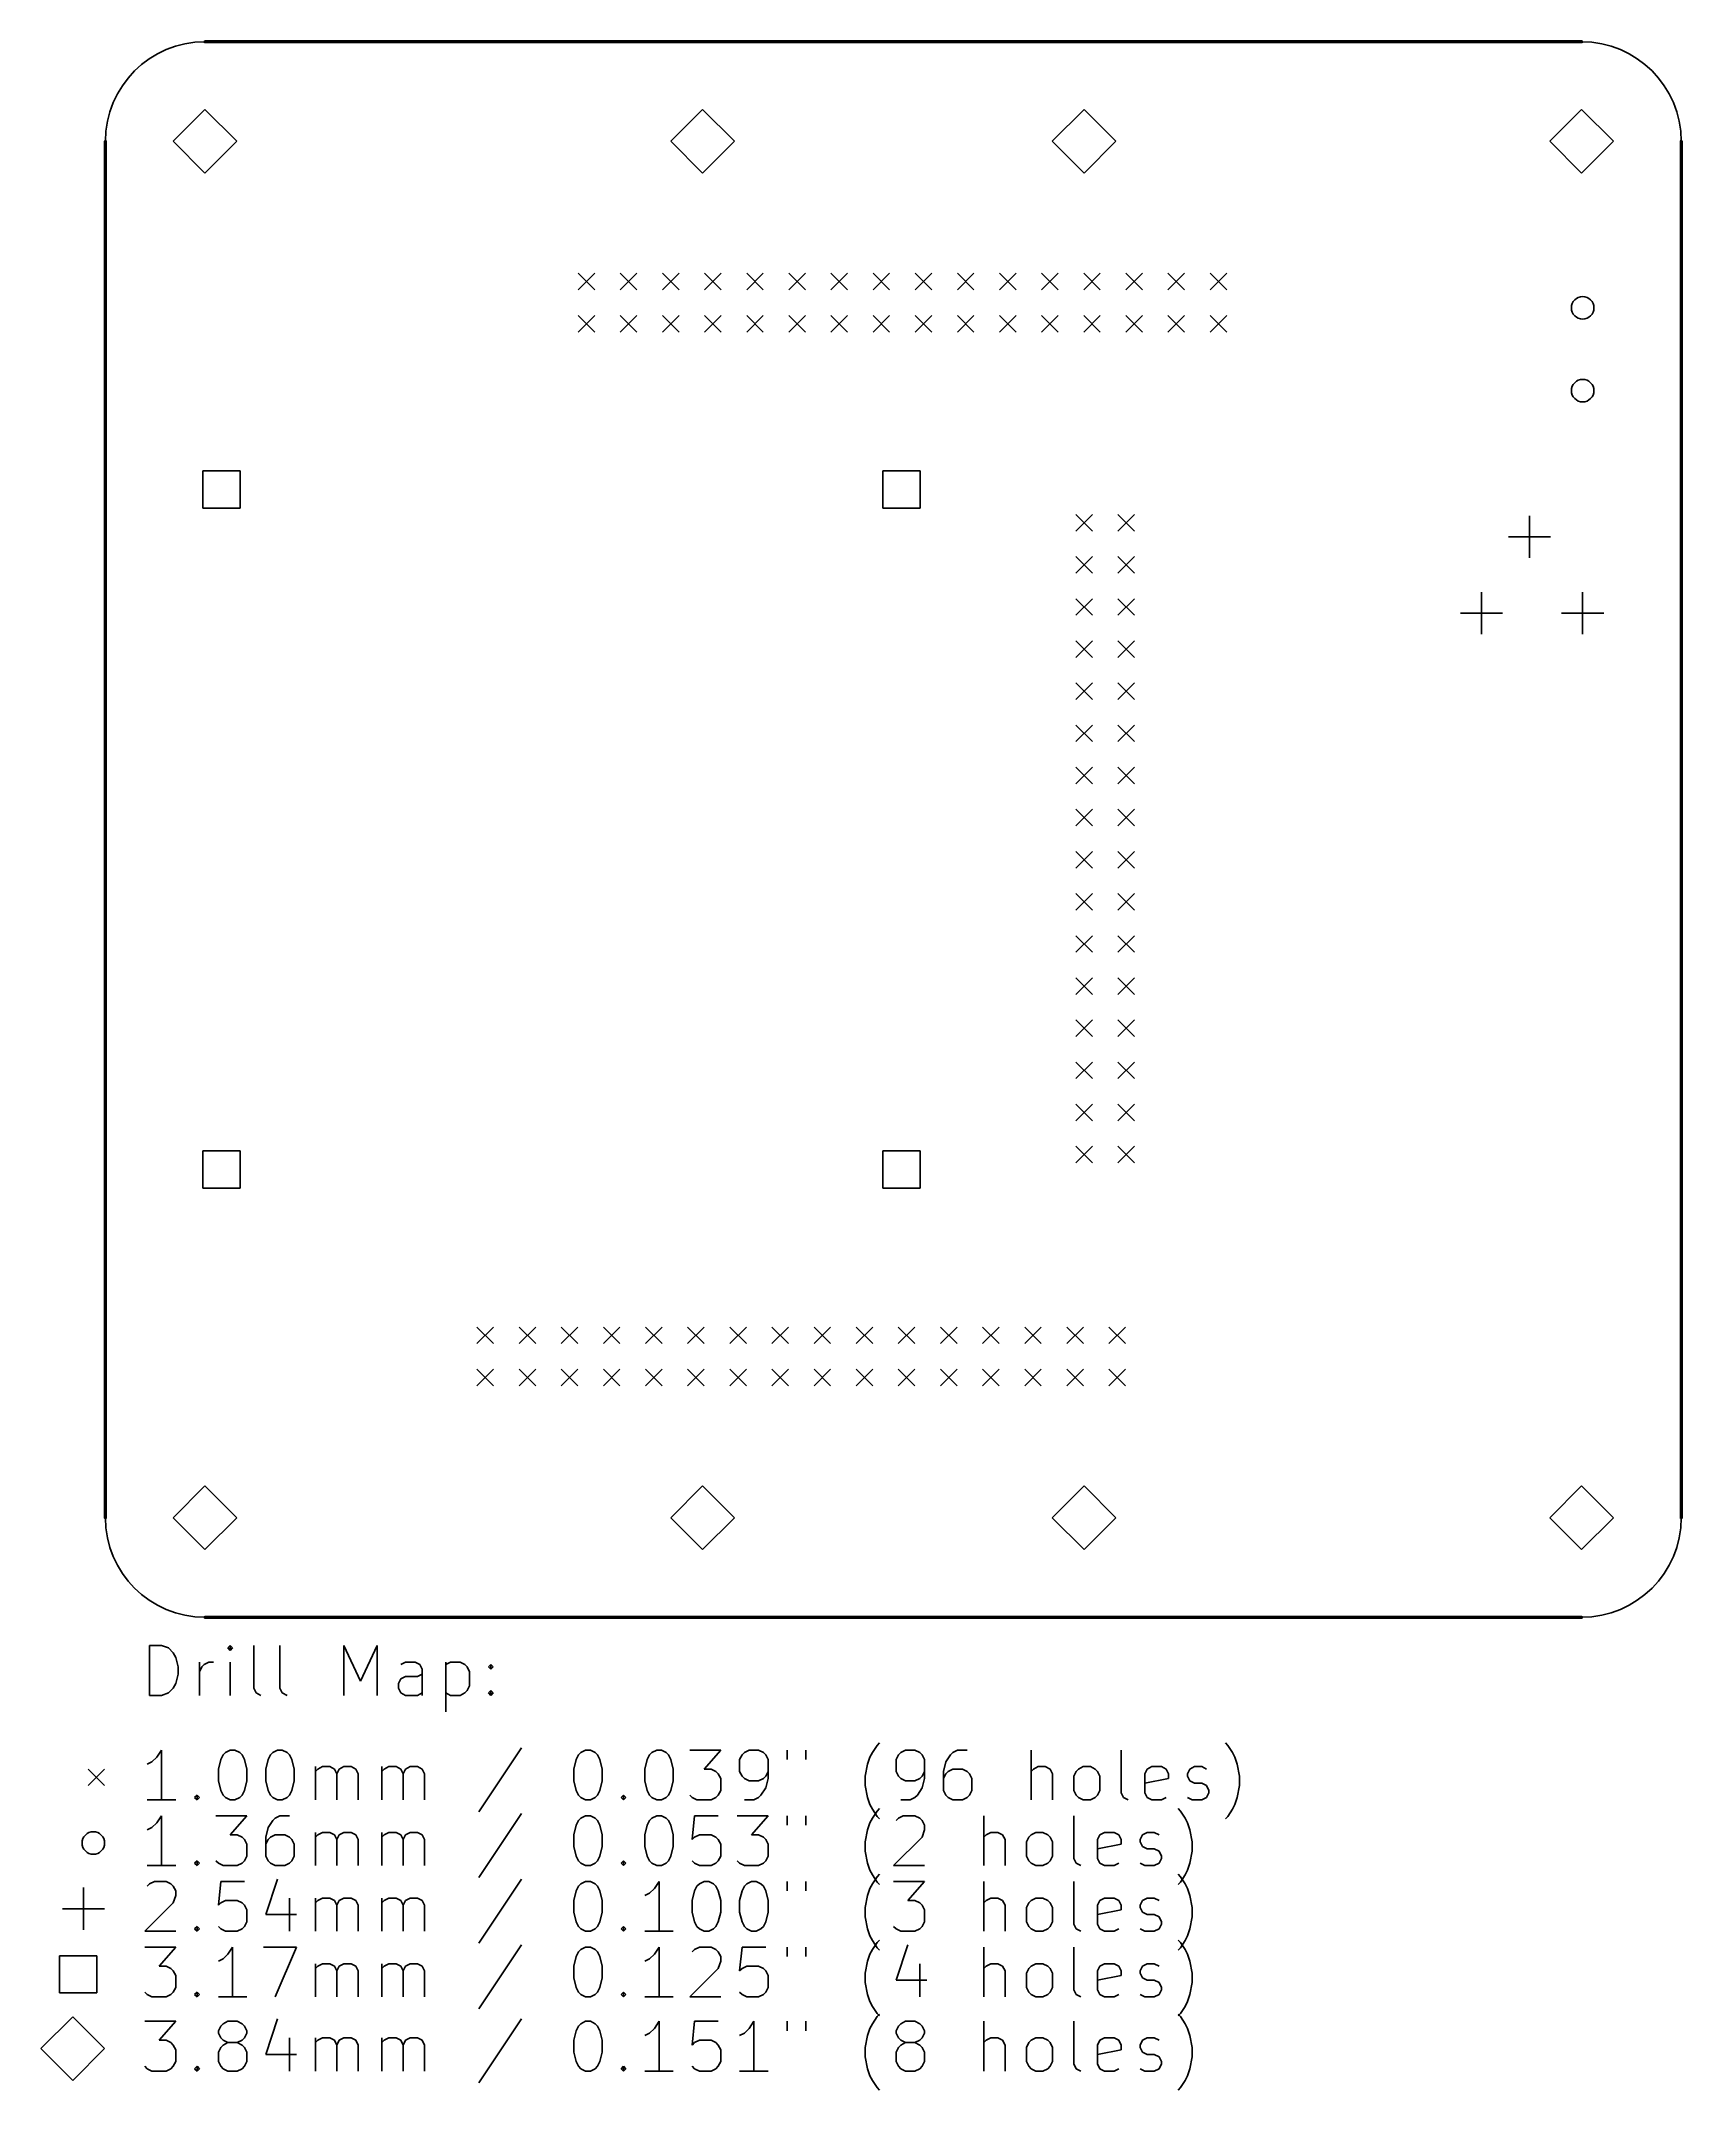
# Model space of a CAD drawing. Extents: x 6 to 105, y -134 to -10.
import ezdxf

# ---------------------------------------------------------------- set-up
doc = ezdxf.new("R2010")
doc.units = 0
doc.header["$MEASUREMENT"] = 0
doc.layers.add('BLACK', color=7, linetype='CONTINUOUS')

msp = doc.modelspace()

# ---------------------------------------------------------------- linework, layer by layer
at = {"layer": 'Black'}
for p, q in [((16, -9.95), (99, -9.95)), ((16, -10.05), (99, -10.05)), ((16, -14.0823), (14.0823, -16)), ((17.9177, -16), (16, -14.0823)), ((46, -14.0823), (44.0823, -16)), ((47.9177, -16), (46, -14.0823)), ((69, -14.0823), (67.0823, -16)), ((70.9177, -16), (69, -14.0823)), ((99, -14.0823), (97.0823, -16)), ((100.918, -16), (99, -14.0823)), ((9.95, -99), (9.95, -16)), ((10.05, -99), (10.05, -16)), ((14.0823, -16), (16, -17.9177)), ((16, -17.9177), (17.9177, -16)), ((44.0823, -16), (46, -17.9177)), ((46, -17.9177), (47.9177, -16)), ((67.0823, -16), (69, -17.9177)), ((69, -17.9177), (70.9177, -16)), ((97.0823, -16), (99, -17.9177)), ((99, -17.9177), (100.918, -16)), ((104.95, -99), (104.95, -16)), ((105.05, -99), (105.05, -16)), ((38.5, -23.96), (39.5, -24.96)), ((39.5, -23.96), (38.5, -24.96)), ((41.04, -23.96), (42.04, -24.96)), ((42.04, -23.96), (41.04, -24.96)), ((43.58, -23.96), (44.58, -24.96)), ((44.58, -23.96), (43.58, -24.96)), ((46.12, -23.96), (47.12, -24.96)), ((47.12, -23.96), (46.12, -24.96)), ((48.66, -23.96), (49.66, -24.96)), ((49.66, -23.96), (48.66, -24.96)), ((51.2, -23.96), (52.2, -24.96)), ((52.2, -23.96), (51.2, -24.96)), ((53.74, -23.96), (54.74, -24.96)), ((54.74, -23.96), (53.74, -24.96)), ((56.28, -23.96), (57.28, -24.96)), ((57.28, -23.96), (56.28, -24.96)), ((58.82, -23.96), (59.82, -24.96)), ((59.82, -23.96), (58.82, -24.96)), ((61.36, -23.96), (62.36, -24.96)), ((62.36, -23.96), (61.36, -24.96)), ((63.9, -23.96), (64.9, -24.96)), ((64.9, -23.96), (63.9, -24.96)), ((66.44, -23.96), (67.44, -24.96)), ((67.44, -23.96), (66.44, -24.96)), ((68.98, -23.96), (69.98, -24.96)), ((69.98, -23.96), (68.98, -24.96)), ((71.52, -23.96), (72.52, -24.96)), ((72.52, -23.96), (71.52, -24.96)), ((74.06, -23.96), (75.06, -24.96)), ((75.06, -23.96), (74.06, -24.96)), ((76.6, -23.96), (77.6, -24.96)), ((77.6, -23.96), (76.6, -24.96)), ((38.5, -26.5), (39.5, -27.5)), ((39.5, -26.5), (38.5, -27.5)), ((41.04, -26.5), (42.04, -27.5)), ((42.04, -26.5), (41.04, -27.5)), ((43.58, -26.5), (44.58, -27.5)), ((44.58, -26.5), (43.58, -27.5)), ((46.12, -26.5), (47.12, -27.5)), ((47.12, -26.5), (46.12, -27.5)), ((48.66, -26.5), (49.66, -27.5)), ((49.66, -26.5), (48.66, -27.5)), ((51.2, -26.5), (52.2, -27.5)), ((52.2, -26.5), (51.2, -27.5)), ((53.74, -26.5), (54.74, -27.5)), ((54.74, -26.5), (53.74, -27.5)), ((56.28, -26.5), (57.28, -27.5)), ((57.28, -26.5), (56.28, -27.5)), ((58.82, -26.5), (59.82, -27.5)), ((59.82, -26.5), (58.82, -27.5)), ((61.36, -26.5), (62.36, -27.5)), ((62.36, -26.5), (61.36, -27.5)), ((63.9, -26.5), (64.9, -27.5)), ((64.9, -26.5), (63.9, -27.5)), ((66.44, -26.5), (67.44, -27.5)), ((67.44, -26.5), (66.44, -27.5)), ((68.98, -26.5), (69.98, -27.5)), ((69.98, -26.5), (68.98, -27.5)), ((71.52, -26.5), (72.52, -27.5)), ((72.52, -26.5), (71.52, -27.5)), ((74.06, -26.5), (75.06, -27.5)), ((75.06, -26.5), (74.06, -27.5)), ((76.6, -26.5), (77.6, -27.5)), ((77.6, -26.5), (76.6, -27.5)), ((18.1225, -35.8775), (15.8775, -35.8775)), ((15.8775, -35.8775), (15.8775, -38.1225)), ((18.1225, -38.1225), (18.1225, -35.8775)), ((59.1225, -35.8775), (56.8775, -35.8775)), ((56.8775, -35.8775), (56.8775, -38.1225)), ((59.1225, -38.1225), (59.1225, -35.8775)), ((15.8775, -38.1225), (18.1225, -38.1225)), ((56.8775, -38.1225), (59.1225, -38.1225)), ((68.5, -38.5), (69.5, -39.5)), ((69.5, -38.5), (68.5, -39.5)), ((71.04, -38.5), (72.04, -39.5)), ((72.04, -38.5), (71.04, -39.5)), ((95.86, -38.58), (95.86, -41.12)), ((94.59, -39.85), (97.13, -39.85)), ((68.5, -41.04), (69.5, -42.04)), ((69.5, -41.04), (68.5, -42.04)), ((71.04, -41.04), (72.04, -42.04)), ((72.04, -41.04), (71.04, -42.04)), ((92.96, -43.18), (92.96, -45.72)), ((99.06, -43.18), (99.06, -45.72)), ((68.5, -43.58), (69.5, -44.58)), ((69.5, -43.58), (68.5, -44.58)), ((71.04, -43.58), (72.04, -44.58)), ((72.04, -43.58), (71.04, -44.58)), ((91.69, -44.45), (94.23, -44.45)), ((97.79, -44.45), (100.33, -44.45)), ((68.5, -46.12), (69.5, -47.12)), ((69.5, -46.12), (68.5, -47.12)), ((71.04, -46.12), (72.04, -47.12)), ((72.04, -46.12), (71.04, -47.12)), ((68.5, -48.66), (69.5, -49.66)), ((69.5, -48.66), (68.5, -49.66)), ((71.04, -48.66), (72.04, -49.66)), ((72.04, -48.66), (71.04, -49.66)), ((68.5, -51.2), (69.5, -52.2)), ((69.5, -51.2), (68.5, -52.2)), ((71.04, -51.2), (72.04, -52.2)), ((72.04, -51.2), (71.04, -52.2)), ((68.5, -53.74), (69.5, -54.74)), ((69.5, -53.74), (68.5, -54.74)), ((71.04, -53.74), (72.04, -54.74)), ((72.04, -53.74), (71.04, -54.74)), ((68.5, -56.28), (69.5, -57.28)), ((69.5, -56.28), (68.5, -57.28)), ((71.04, -56.28), (72.04, -57.28)), ((72.04, -56.28), (71.04, -57.28)), ((68.5, -58.82), (69.5, -59.82)), ((69.5, -58.82), (68.5, -59.82)), ((71.04, -58.82), (72.04, -59.82)), ((72.04, -58.82), (71.04, -59.82)), ((68.5, -61.36), (69.5, -62.36)), ((69.5, -61.36), (68.5, -62.36)), ((71.04, -61.36), (72.04, -62.36)), ((72.04, -61.36), (71.04, -62.36)), ((68.5, -63.9), (69.5, -64.9)), ((69.5, -63.9), (68.5, -64.9)), ((71.04, -63.9), (72.04, -64.9)), ((72.04, -63.9), (71.04, -64.9)), ((68.5, -66.44), (69.5, -67.44)), ((69.5, -66.44), (68.5, -67.44)), ((71.04, -66.44), (72.04, -67.44)), ((72.04, -66.44), (71.04, -67.44)), ((68.5, -68.98), (69.5, -69.98)), ((69.5, -68.98), (68.5, -69.98)), ((71.04, -68.98), (72.04, -69.98)), ((72.04, -68.98), (71.04, -69.98)), ((68.5, -71.52), (69.5, -72.52)), ((69.5, -71.52), (68.5, -72.52)), ((71.04, -71.52), (72.04, -72.52)), ((72.04, -71.52), (71.04, -72.52)), ((68.5, -74.06), (69.5, -75.06)), ((69.5, -74.06), (68.5, -75.06)), ((71.04, -74.06), (72.04, -75.06)), ((72.04, -74.06), (71.04, -75.06)), ((68.5, -76.6), (69.5, -77.6)), ((69.5, -76.6), (68.5, -77.6)), ((71.04, -76.6), (72.04, -77.6)), ((72.04, -76.6), (71.04, -77.6)), ((18.1225, -76.8775), (15.8775, -76.8775)), ((15.8775, -76.8775), (15.8775, -79.1225)), ((18.1225, -79.1225), (18.1225, -76.8775)), ((59.1225, -76.8775), (56.8775, -76.8775)), ((56.8775, -76.8775), (56.8775, -79.1225)), ((59.1225, -79.1225), (59.1225, -76.8775)), ((15.8775, -79.1225), (18.1225, -79.1225)), ((56.8775, -79.1225), (59.1225, -79.1225)), ((32.4, -87.5), (33.4, -88.5)), ((33.4, -87.5), (32.4, -88.5)), ((34.94, -87.5), (35.94, -88.5)), ((35.94, -87.5), (34.94, -88.5)), ((37.48, -87.5), (38.48, -88.5)), ((38.48, -87.5), (37.48, -88.5)), ((40.02, -87.5), (41.02, -88.5)), ((41.02, -87.5), (40.02, -88.5)), ((42.56, -87.5), (43.56, -88.5)), ((43.56, -87.5), (42.56, -88.5)), ((45.1, -87.5), (46.1, -88.5)), ((46.1, -87.5), (45.1, -88.5)), ((47.64, -87.5), (48.64, -88.5)), ((48.64, -87.5), (47.64, -88.5)), ((50.18, -87.5), (51.18, -88.5)), ((51.18, -87.5), (50.18, -88.5)), ((52.72, -87.5), (53.72, -88.5)), ((53.72, -87.5), (52.72, -88.5)), ((55.26, -87.5), (56.26, -88.5)), ((56.26, -87.5), (55.26, -88.5)), ((57.8, -87.5), (58.8, -88.5)), ((58.8, -87.5), (57.8, -88.5)), ((60.34, -87.5), (61.34, -88.5)), ((61.34, -87.5), (60.34, -88.5)), ((62.88, -87.5), (63.88, -88.5)), ((63.88, -87.5), (62.88, -88.5)), ((65.42, -87.5), (66.42, -88.5)), ((66.42, -87.5), (65.42, -88.5)), ((67.96, -87.5), (68.96, -88.5)), ((68.96, -87.5), (67.96, -88.5)), ((70.5, -87.5), (71.5, -88.5)), ((71.5, -87.5), (70.5, -88.5)), ((32.4, -90.04), (33.4, -91.04)), ((33.4, -90.04), (32.4, -91.04)), ((34.94, -90.04), (35.94, -91.04)), ((35.94, -90.04), (34.94, -91.04)), ((37.48, -90.04), (38.48, -91.04)), ((38.48, -90.04), (37.48, -91.04)), ((40.02, -90.04), (41.02, -91.04)), ((41.02, -90.04), (40.02, -91.04)), ((42.56, -90.04), (43.56, -91.04)), ((43.56, -90.04), (42.56, -91.04)), ((45.1, -90.04), (46.1, -91.04)), ((46.1, -90.04), (45.1, -91.04)), ((47.64, -90.04), (48.64, -91.04)), ((48.64, -90.04), (47.64, -91.04)), ((50.18, -90.04), (51.18, -91.04)), ((51.18, -90.04), (50.18, -91.04)), ((52.72, -90.04), (53.72, -91.04)), ((53.72, -90.04), (52.72, -91.04)), ((55.26, -90.04), (56.26, -91.04)), ((56.26, -90.04), (55.26, -91.04)), ((57.8, -90.04), (58.8, -91.04)), ((58.8, -90.04), (57.8, -91.04)), ((60.34, -90.04), (61.34, -91.04)), ((61.34, -90.04), (60.34, -91.04)), ((62.88, -90.04), (63.88, -91.04)), ((63.88, -90.04), (62.88, -91.04)), ((65.42, -90.04), (66.42, -91.04)), ((66.42, -90.04), (65.42, -91.04)), ((67.96, -90.04), (68.96, -91.04)), ((68.96, -90.04), (67.96, -91.04)), ((70.5, -90.04), (71.5, -91.04)), ((71.5, -90.04), (70.5, -91.04)), ((16, -97.0823), (14.0823, -99)), ((17.9177, -99), (16, -97.0823)), ((46, -97.0823), (44.0823, -99)), ((47.9177, -99), (46, -97.0823)), ((69, -97.0823), (67.0823, -99)), ((70.9177, -99), (69, -97.0823)), ((99, -97.0823), (97.0823, -99)), ((100.918, -99), (99, -97.0823)), ((14.0823, -99), (16, -100.918)), ((16, -100.918), (17.9177, -99)), ((44.0823, -99), (46, -100.918)), ((46, -100.918), (47.9177, -99)), ((67.0823, -99), (69, -100.918)), ((69, -100.918), (70.9177, -99)), ((97.0823, -99), (99, -100.918)), ((99, -100.918), (100.918, -99)), ((16, -104.95), (99, -104.95)), ((16, -105.05), (99, -105.05)), ((12.6643, -109.707), (12.6643, -106.707)), ((12.6643, -106.707), (13.3786, -106.707)), ((13.3786, -106.707), (13.8071, -106.85)), ((13.8071, -106.85), (14.0929, -107.136)), ((14.0929, -107.136), (14.2357, -107.421)), ((14.2357, -107.421), (14.3786, -107.993)), ((17.5214, -106.707), (17.3786, -106.85)), ((17.3786, -106.85), (17.5214, -106.993)), ((17.6643, -106.85), (17.5214, -106.707)), ((17.5214, -106.707), (17.5214, -106.993)), ((17.5214, -106.993), (17.6643, -106.85)), ((18.95, -109.279), (18.95, -106.707)), ((20.5214, -109.279), (20.5214, -106.707)), ((24.3786, -109.707), (24.3786, -106.707)), ((24.3786, -106.707), (25.3786, -108.85)), ((25.3786, -108.85), (26.3786, -106.707)), ((26.3786, -106.707), (26.3786, -109.707)), ((14.3786, -108.421), (14.2357, -108.993)), ((14.3786, -107.993), (14.3786, -108.421)), ((15.6643, -109.707), (15.6643, -107.707)), ((15.6643, -108.279), (15.8071, -107.993)), ((15.8071, -107.993), (15.95, -107.85)), ((15.95, -107.85), (16.2357, -107.707)), ((16.2357, -107.707), (16.5214, -107.707)), ((17.5214, -109.707), (17.5214, -107.707)), ((27.6643, -108.993), (27.8071, -108.707)), ((28.0929, -107.707), (27.8071, -107.85)), ((27.8071, -108.707), (28.0929, -108.564)), ((28.6643, -107.707), (28.0929, -107.707)), ((28.0929, -108.564), (28.8071, -108.564)), ((28.95, -107.85), (28.6643, -107.707)), ((28.8071, -108.564), (29.0929, -108.421)), ((29.0929, -108.136), (28.95, -107.85)), ((29.0929, -109.707), (29.0929, -108.136)), ((30.5214, -107.707), (30.5214, -110.707)), ((30.5214, -107.85), (30.8071, -107.707)), ((30.8071, -107.707), (31.3786, -107.707)), ((31.3786, -107.707), (31.6643, -107.85)), ((31.6643, -107.85), (31.8071, -107.993)), ((31.8071, -107.993), (31.95, -108.279)), ((31.95, -108.279), (31.95, -109.136)), ((33.0929, -107.993), (33.2357, -107.85)), ((33.2357, -108.136), (33.0929, -107.993)), ((33.2357, -107.85), (33.3786, -107.993)), ((33.2357, -107.85), (33.2357, -108.136)), ((33.3786, -107.993), (33.2357, -108.136)), ((13.3786, -109.707), (12.6643, -109.707)), ((13.8071, -109.564), (13.3786, -109.707)), ((14.0929, -109.279), (13.8071, -109.564)), ((14.2357, -108.993), (14.0929, -109.279)), ((19.0929, -109.564), (18.95, -109.279)), ((19.3786, -109.707), (19.0929, -109.564)), ((20.6643, -109.564), (20.5214, -109.279)), ((20.95, -109.707), (20.6643, -109.564)), ((27.6643, -109.279), (27.6643, -108.993)), ((27.8071, -109.564), (27.6643, -109.279)), ((28.0929, -109.707), (27.8071, -109.564)), ((28.8071, -109.707), (28.0929, -109.707)), ((29.0929, -109.564), (28.8071, -109.707)), ((30.8071, -109.707), (30.5214, -109.564)), ((31.3786, -109.707), (30.8071, -109.707)), ((31.6643, -109.564), (31.3786, -109.707)), ((31.8071, -109.421), (31.6643, -109.564)), ((31.95, -109.136), (31.8071, -109.421)), ((33.0929, -109.564), (33.2357, -109.421)), ((33.2357, -109.707), (33.0929, -109.564)), ((33.2357, -109.421), (33.3786, -109.564)), ((33.2357, -109.421), (33.2357, -109.707)), ((33.3786, -109.564), (33.2357, -109.707)), ((13.0929, -113.436), (12.8071, -113.721)), ((13.3786, -113.007), (13.0929, -113.436)), ((13.3786, -116.007), (13.3786, -113.007)), ((16.8071, -114.15), (16.95, -113.579)), ((16.95, -113.579), (17.0929, -113.293)), ((17.0929, -113.293), (17.2357, -113.15)), ((17.2357, -113.15), (17.5214, -113.007)), ((17.5214, -113.007), (17.8071, -113.007)), ((17.8071, -113.007), (18.0929, -113.15)), ((18.0929, -113.15), (18.2357, -113.293)), ((18.2357, -113.293), (18.3786, -113.579)), ((18.3786, -113.579), (18.5214, -114.15)), ((19.6643, -114.15), (19.8071, -113.579)), ((19.8071, -113.579), (19.95, -113.293)), ((19.95, -113.293), (20.0929, -113.15)), ((20.0929, -113.15), (20.3786, -113.007)), ((20.3786, -113.007), (20.6643, -113.007)), ((20.6643, -113.007), (20.95, -113.15)), ((20.95, -113.15), (21.0929, -113.293)), ((21.0929, -113.293), (21.2357, -113.579)), ((21.2357, -113.579), (21.3786, -114.15)), ((35.0929, -112.864), (32.5214, -116.721)), ((38.2357, -114.15), (38.3786, -113.579)), ((38.3786, -113.579), (38.5214, -113.293)), ((38.5214, -113.293), (38.6643, -113.15)), ((38.6643, -113.15), (38.95, -113.007)), ((38.95, -113.007), (39.2357, -113.007)), ((39.2357, -113.007), (39.5214, -113.15)), ((39.5214, -113.15), (39.6643, -113.293)), ((39.6643, -113.293), (39.8071, -113.579)), ((39.8071, -113.579), (39.95, -114.15)), ((42.5214, -114.15), (42.6643, -113.579)), ((42.6643, -113.579), (42.8071, -113.293)), ((42.8071, -113.293), (42.95, -113.15)), ((42.95, -113.15), (43.2357, -113.007)), ((43.2357, -113.007), (43.5214, -113.007)), ((43.5214, -113.007), (43.8071, -113.15)), ((43.8071, -113.15), (43.95, -113.293)), ((43.95, -113.293), (44.0929, -113.579)), ((44.0929, -113.579), (44.2357, -114.15)), ((45.2357, -113.007), (47.0929, -113.007)), ((47.0929, -113.007), (46.0929, -114.15)), ((48.3786, -113.293), (48.2357, -113.579)), ((48.2357, -113.579), (48.2357, -114.293)), ((48.5214, -113.15), (48.3786, -113.293)), ((48.8071, -113.007), (48.5214, -113.15)), ((49.3786, -113.007), (48.8071, -113.007)), ((49.6643, -113.15), (49.3786, -113.007)), ((49.8071, -113.293), (49.6643, -113.15)), ((49.95, -113.579), (49.8071, -113.293)), ((49.95, -114.721), (49.95, -113.579)), ((51.0929, -113.007), (51.0929, -113.579)), ((52.2357, -113.007), (52.2357, -113.579)), ((55.95, -113.864), (56.0929, -113.436)), ((56.0929, -113.436), (56.2357, -113.15)), ((56.2357, -113.15), (56.5214, -112.721)), ((56.5214, -112.721), (56.6643, -112.579)), ((57.8071, -113.293), (57.6643, -113.579)), ((57.6643, -113.579), (57.6643, -114.293)), ((57.95, -113.15), (57.8071, -113.293)), ((58.2357, -113.007), (57.95, -113.15)), ((58.8071, -113.007), (58.2357, -113.007)), ((59.0929, -113.15), (58.8071, -113.007)), ((59.2357, -113.293), (59.0929, -113.15)), ((59.3786, -113.579), (59.2357, -113.293)), ((59.3786, -114.721), (59.3786, -113.579)), ((60.95, -113.293), (60.6643, -113.721)), ((61.0929, -113.15), (60.95, -113.293)), ((61.3786, -113.007), (61.0929, -113.15)), ((61.95, -113.007), (61.3786, -113.007)), ((65.8071, -116.007), (65.8071, -113.007)), ((71.2357, -115.579), (71.2357, -113.007)), ((77.6643, -112.721), (77.5214, -112.579)), ((77.95, -113.15), (77.6643, -112.721)), ((78.0929, -113.436), (77.95, -113.15)), ((78.2357, -113.864), (78.0929, -113.436)), ((8.95, -114.15), (9.95, -115.15)), ((9.95, -114.15), (8.95, -115.15)), ((12.8071, -113.721), (12.5214, -113.864)), ((16.8071, -114.864), (16.8071, -114.15)), ((16.95, -115.436), (16.8071, -114.864)), ((18.5214, -114.864), (18.3786, -115.436)), ((18.5214, -114.15), (18.5214, -114.864)), ((19.6643, -114.864), (19.6643, -114.15)), ((19.8071, -115.436), (19.6643, -114.864)), ((21.3786, -114.864), (21.2357, -115.436)), ((21.3786, -114.15), (21.3786, -114.864)), ((22.6643, -116.007), (22.6643, -114.007)), ((22.6643, -114.293), (22.8071, -114.15)), ((22.8071, -114.15), (23.0929, -114.007)), ((23.0929, -114.007), (23.5214, -114.007)), ((23.5214, -114.007), (23.8071, -114.15)), ((23.8071, -114.15), (23.95, -114.436)), ((23.95, -114.436), (24.0929, -114.15)), ((23.95, -114.436), (23.95, -116.007)), ((24.0929, -114.15), (24.3786, -114.007)), ((24.3786, -114.007), (24.8071, -114.007)), ((24.8071, -114.007), (25.0929, -114.15)), ((25.0929, -114.15), (25.2357, -114.436)), ((25.2357, -114.436), (25.2357, -116.007)), ((26.6643, -116.007), (26.6643, -114.007)), ((26.6643, -114.293), (26.8071, -114.15)), ((26.8071, -114.15), (27.0929, -114.007)), ((27.0929, -114.007), (27.5214, -114.007)), ((27.5214, -114.007), (27.8071, -114.15)), ((27.8071, -114.15), (27.95, -114.436)), ((27.95, -114.436), (28.0929, -114.15)), ((27.95, -114.436), (27.95, -116.007)), ((28.0929, -114.15), (28.3786, -114.007)), ((28.3786, -114.007), (28.8071, -114.007)), ((28.8071, -114.007), (29.0929, -114.15)), ((29.0929, -114.15), (29.2357, -114.436)), ((29.2357, -114.436), (29.2357, -116.007)), ((38.2357, -114.864), (38.2357, -114.15)), ((38.3786, -115.436), (38.2357, -114.864)), ((39.95, -114.864), (39.8071, -115.436)), ((39.95, -114.15), (39.95, -114.864)), ((42.5214, -114.864), (42.5214, -114.15)), ((42.6643, -115.436), (42.5214, -114.864)), ((44.2357, -114.864), (44.0929, -115.436)), ((44.2357, -114.15), (44.2357, -114.864)), ((46.0929, -114.15), (46.5214, -114.15)), ((46.5214, -114.15), (46.8071, -114.293)), ((46.8071, -114.293), (46.95, -114.436)), ((46.95, -114.436), (47.0929, -114.721)), ((47.0929, -114.721), (47.0929, -115.436)), ((48.2357, -114.293), (48.3786, -114.579)), ((48.3786, -114.579), (48.5214, -114.721)), ((48.5214, -114.721), (48.8071, -114.864)), ((48.8071, -114.864), (49.3786, -114.864)), ((49.3786, -114.864), (49.6643, -114.721)), ((49.6643, -114.721), (49.8071, -114.579)), ((49.8071, -114.579), (49.95, -114.293)), ((49.8071, -115.293), (49.95, -114.721)), ((55.8071, -114.579), (55.95, -113.864)), ((55.8071, -115.15), (55.8071, -114.579)), ((57.6643, -114.293), (57.8071, -114.579)), ((57.8071, -114.579), (57.95, -114.721)), ((57.95, -114.721), (58.2357, -114.864)), ((58.2357, -114.864), (58.8071, -114.864)), ((58.8071, -114.864), (59.0929, -114.721)), ((59.0929, -114.721), (59.2357, -114.579)), ((59.2357, -114.579), (59.3786, -114.293)), ((59.2357, -115.293), (59.3786, -114.721)), ((60.6643, -113.721), (60.5214, -114.293)), ((60.5214, -114.293), (60.5214, -115.436)), ((60.6643, -114.436), (60.5214, -114.721)), ((60.8071, -114.293), (60.6643, -114.436)), ((61.0929, -114.15), (60.8071, -114.293)), ((61.6643, -114.15), (61.0929, -114.15)), ((61.95, -114.293), (61.6643, -114.15)), ((62.0929, -114.436), (61.95, -114.293)), ((62.2357, -114.721), (62.0929, -114.436)), ((62.2357, -115.436), (62.2357, -114.721)), ((65.95, -114.15), (65.8071, -114.293)), ((66.2357, -114.007), (65.95, -114.15)), ((66.6643, -114.007), (66.2357, -114.007)), ((66.95, -114.15), (66.6643, -114.007)), ((67.0929, -114.436), (66.95, -114.15)), ((67.0929, -116.007), (67.0929, -114.436)), ((68.3786, -114.579), (68.5214, -114.293)), ((68.3786, -115.436), (68.3786, -114.579)), ((68.5214, -114.293), (68.6643, -114.15)), ((68.6643, -114.15), (68.95, -114.007)), ((68.95, -114.007), (69.3786, -114.007)), ((69.3786, -114.007), (69.6643, -114.15)), ((69.6643, -114.15), (69.8071, -114.293)), ((69.8071, -114.293), (69.95, -114.579)), ((69.95, -114.579), (69.95, -115.436)), ((72.6643, -114.436), (72.8071, -114.15)), ((72.6643, -115.579), (72.6643, -114.436)), ((74.0929, -114.721), (72.6643, -115.007)), ((72.8071, -114.15), (73.0929, -114.007)), ((73.0929, -114.007), (73.6643, -114.007)), ((73.6643, -114.007), (73.95, -114.15)), ((73.95, -114.15), (74.0929, -114.436)), ((74.0929, -114.436), (74.0929, -114.721)), ((75.2357, -114.436), (75.3786, -114.15)), ((75.2357, -114.579), (75.2357, -114.436)), ((75.3786, -114.864), (75.2357, -114.579)), ((75.3786, -114.15), (75.6643, -114.007)), ((75.6643, -115.007), (75.3786, -114.864)), ((75.6643, -114.007), (76.0929, -114.007)), ((76.0929, -114.007), (76.3786, -114.15)), ((78.3786, -114.579), (78.2357, -113.864)), ((78.3786, -115.15), (78.3786, -114.579)), ((14.2357, -116.007), (12.5214, -116.007)), ((15.3786, -115.864), (15.5214, -115.721)), ((15.5214, -116.007), (15.3786, -115.864)), ((15.5214, -115.721), (15.6643, -115.864)), ((15.5214, -115.721), (15.5214, -116.007)), ((15.6643, -115.864), (15.5214, -116.007)), ((17.0929, -115.721), (16.95, -115.436)), ((17.2357, -115.864), (17.0929, -115.721)), ((17.5214, -116.007), (17.2357, -115.864)), ((17.8071, -116.007), (17.5214, -116.007)), ((18.0929, -115.864), (17.8071, -116.007)), ((18.2357, -115.721), (18.0929, -115.864)), ((18.3786, -115.436), (18.2357, -115.721)), ((19.95, -115.721), (19.8071, -115.436)), ((20.0929, -115.864), (19.95, -115.721)), ((20.3786, -116.007), (20.0929, -115.864)), ((20.6643, -116.007), (20.3786, -116.007)), ((20.95, -115.864), (20.6643, -116.007)), ((21.0929, -115.721), (20.95, -115.864)), ((21.2357, -115.436), (21.0929, -115.721)), ((38.5214, -115.721), (38.3786, -115.436)), ((38.6643, -115.864), (38.5214, -115.721)), ((38.95, -116.007), (38.6643, -115.864)), ((39.2357, -116.007), (38.95, -116.007)), ((39.5214, -115.864), (39.2357, -116.007)), ((39.6643, -115.721), (39.5214, -115.864)), ((39.8071, -115.436), (39.6643, -115.721)), ((41.0929, -115.864), (41.2357, -115.721)), ((41.2357, -116.007), (41.0929, -115.864)), ((41.2357, -115.721), (41.3786, -115.864)), ((41.2357, -115.721), (41.2357, -116.007)), ((41.3786, -115.864), (41.2357, -116.007)), ((42.8071, -115.721), (42.6643, -115.436)), ((42.95, -115.864), (42.8071, -115.721)), ((43.2357, -116.007), (42.95, -115.864)), ((43.5214, -116.007), (43.2357, -116.007)), ((43.8071, -115.864), (43.5214, -116.007)), ((43.95, -115.721), (43.8071, -115.864)), ((44.0929, -115.436), (43.95, -115.721)), ((45.3786, -115.864), (45.2357, -115.721)), ((45.6643, -116.007), (45.3786, -115.864)), ((46.5214, -116.007), (45.6643, -116.007)), ((46.8071, -115.864), (46.5214, -116.007)), ((46.95, -115.721), (46.8071, -115.864)), ((47.0929, -115.436), (46.95, -115.721)), ((48.5214, -116.007), (49.0929, -116.007)), ((49.0929, -116.007), (49.3786, -115.864)), ((49.3786, -115.864), (49.5214, -115.721)), ((49.5214, -115.721), (49.8071, -115.293)), ((55.95, -115.864), (55.8071, -115.15)), ((56.0929, -116.293), (55.95, -115.864)), ((57.95, -116.007), (58.5214, -116.007)), ((58.5214, -116.007), (58.8071, -115.864)), ((58.8071, -115.864), (58.95, -115.721)), ((58.95, -115.721), (59.2357, -115.293)), ((60.5214, -115.436), (60.6643, -115.721)), ((60.6643, -115.721), (60.8071, -115.864)), ((60.8071, -115.864), (61.0929, -116.007)), ((61.0929, -116.007), (61.6643, -116.007)), ((61.6643, -116.007), (61.95, -115.864)), ((61.95, -115.864), (62.0929, -115.721)), ((62.0929, -115.721), (62.2357, -115.436)), ((68.5214, -115.721), (68.3786, -115.436)), ((68.6643, -115.864), (68.5214, -115.721)), ((68.95, -116.007), (68.6643, -115.864)), ((69.3786, -116.007), (68.95, -116.007)), ((69.6643, -115.864), (69.3786, -116.007)), ((69.8071, -115.721), (69.6643, -115.864)), ((69.95, -115.436), (69.8071, -115.721)), ((71.3786, -115.864), (71.2357, -115.579)), ((71.6643, -116.007), (71.3786, -115.864)), ((72.8071, -115.864), (72.6643, -115.579)), ((73.0929, -116.007), (72.8071, -115.864)), ((73.6643, -116.007), (73.0929, -116.007)), ((73.95, -115.864), (73.6643, -116.007)), ((75.2357, -115.864), (75.5214, -116.007)), ((75.5214, -116.007), (76.0929, -116.007)), ((76.0929, -115.007), (75.6643, -115.007)), ((76.3786, -115.15), (76.0929, -115.007)), ((76.0929, -116.007), (76.3786, -115.864)), ((76.5214, -115.436), (76.3786, -115.15)), ((76.3786, -115.864), (76.5214, -115.579)), ((76.5214, -115.579), (76.5214, -115.436)), ((78.0929, -116.293), (78.2357, -115.864)), ((78.2357, -115.864), (78.3786, -115.15)), ((13.3786, -116.967), (13.0929, -117.396)), ((13.3786, -119.967), (13.3786, -116.967)), ((16.6643, -116.967), (18.5214, -116.967)), ((18.5214, -116.967), (17.5214, -118.11)), ((20.0929, -117.253), (19.8071, -117.681)), ((20.2357, -117.11), (20.0929, -117.253)), ((20.5214, -116.967), (20.2357, -117.11)), ((21.0929, -116.967), (20.5214, -116.967)), ((35.0929, -116.824), (32.5214, -120.681)), ((38.3786, -117.539), (38.5214, -117.253)), ((38.5214, -117.253), (38.6643, -117.11)), ((38.6643, -117.11), (38.95, -116.967)), ((38.95, -116.967), (39.2357, -116.967)), ((39.2357, -116.967), (39.5214, -117.11)), ((39.5214, -117.11), (39.6643, -117.253)), ((39.6643, -117.253), (39.8071, -117.539)), ((42.6643, -117.539), (42.8071, -117.253)), ((42.8071, -117.253), (42.95, -117.11)), ((42.95, -117.11), (43.2357, -116.967)), ((43.2357, -116.967), (43.5214, -116.967)), ((43.5214, -116.967), (43.8071, -117.11)), ((43.8071, -117.11), (43.95, -117.253)), ((43.95, -117.253), (44.0929, -117.539)), ((45.5214, -116.967), (45.3786, -118.396)), ((46.95, -116.967), (45.5214, -116.967)), ((48.0929, -116.967), (49.95, -116.967)), ((49.95, -116.967), (48.95, -118.11)), ((51.0929, -116.967), (51.0929, -117.539)), ((52.2357, -116.967), (52.2357, -117.539)), ((56.2357, -116.579), (56.0929, -116.293)), ((56.0929, -117.396), (56.2357, -117.11)), ((56.5214, -117.007), (56.2357, -116.579)), ((56.2357, -117.11), (56.5214, -116.681)), ((56.5214, -116.681), (56.6643, -116.539)), ((56.6643, -117.15), (56.5214, -117.007)), ((57.6643, -117.253), (57.8071, -117.11)), ((57.8071, -117.11), (58.0929, -116.967)), ((58.0929, -116.967), (58.8071, -116.967)), ((58.8071, -116.967), (59.0929, -117.11)), ((59.0929, -117.11), (59.2357, -117.253)), ((59.2357, -117.253), (59.3786, -117.539)), ((62.95, -119.967), (62.95, -116.967)), ((68.3786, -119.539), (68.3786, -116.967)), ((74.8071, -116.681), (74.6643, -116.539)), ((75.0929, -117.11), (74.8071, -116.681)), ((75.2357, -117.396), (75.0929, -117.11)), ((77.5214, -117.15), (77.6643, -117.007)), ((77.6643, -117.007), (77.95, -116.579)), ((77.95, -116.579), (78.0929, -116.293)), ((12.8071, -117.681), (12.5214, -117.824)), ((13.0929, -117.396), (12.8071, -117.681)), ((17.5214, -118.11), (17.95, -118.11)), ((17.95, -118.11), (18.2357, -118.253)), ((18.2357, -118.253), (18.3786, -118.396)), ((18.3786, -118.396), (18.5214, -118.681)), ((19.8071, -117.681), (19.6643, -118.253)), ((19.6643, -118.253), (19.6643, -119.396)), ((19.8071, -118.396), (19.6643, -118.681)), ((19.95, -118.253), (19.8071, -118.396)), ((20.2357, -118.11), (19.95, -118.253)), ((20.8071, -118.11), (20.2357, -118.11)), ((21.0929, -118.253), (20.8071, -118.11)), ((21.2357, -118.396), (21.0929, -118.253)), ((21.3786, -118.681), (21.2357, -118.396)), ((22.6643, -119.967), (22.6643, -117.967)), ((22.6643, -118.253), (22.8071, -118.11)), ((22.8071, -118.11), (23.0929, -117.967)), ((23.0929, -117.967), (23.5214, -117.967)), ((23.5214, -117.967), (23.8071, -118.11)), ((23.8071, -118.11), (23.95, -118.396)), ((23.95, -118.396), (24.0929, -118.11)), ((23.95, -118.396), (23.95, -119.967)), ((24.0929, -118.11), (24.3786, -117.967)), ((24.3786, -117.967), (24.8071, -117.967)), ((24.8071, -117.967), (25.0929, -118.11)), ((25.0929, -118.11), (25.2357, -118.396)), ((25.2357, -118.396), (25.2357, -119.967)), ((26.6643, -119.967), (26.6643, -117.967)), ((26.6643, -118.253), (26.8071, -118.11)), ((26.8071, -118.11), (27.0929, -117.967)), ((27.0929, -117.967), (27.5214, -117.967)), ((27.5214, -117.967), (27.8071, -118.11)), ((27.8071, -118.11), (27.95, -118.396)), ((27.95, -118.396), (28.0929, -118.11)), ((27.95, -118.396), (27.95, -119.967)), ((28.0929, -118.11), (28.3786, -117.967)), ((28.3786, -117.967), (28.8071, -117.967)), ((28.8071, -117.967), (29.0929, -118.11)), ((29.0929, -118.11), (29.2357, -118.396)), ((29.2357, -118.396), (29.2357, -119.967)), ((38.2357, -118.11), (38.3786, -117.539)), ((38.2357, -118.824), (38.2357, -118.11)), ((39.8071, -117.539), (39.95, -118.11)), ((39.95, -118.11), (39.95, -118.824)), ((42.5214, -118.11), (42.6643, -117.539)), ((42.5214, -118.824), (42.5214, -118.11)), ((44.0929, -117.539), (44.2357, -118.11)), ((44.2357, -118.11), (44.2357, -118.824)), ((45.3786, -118.396), (45.5214, -118.253)), ((45.5214, -118.253), (45.8071, -118.11)), ((45.8071, -118.11), (46.5214, -118.11)), ((46.5214, -118.11), (46.8071, -118.253)), ((46.8071, -118.253), (46.95, -118.396)), ((46.95, -118.396), (47.0929, -118.681)), ((48.95, -118.11), (49.3786, -118.11)), ((49.3786, -118.11), (49.6643, -118.253)), ((49.6643, -118.253), (49.8071, -118.396)), ((49.8071, -118.396), (49.95, -118.681)), ((55.8071, -118.539), (55.95, -117.824)), ((55.8071, -119.11), (55.8071, -118.539)), ((55.95, -117.824), (56.0929, -117.396)), ((59.2357, -118.253), (57.5214, -119.967)), ((59.3786, -117.824), (59.2357, -118.253)), ((59.3786, -117.539), (59.3786, -117.824)), ((63.0929, -118.11), (62.95, -118.253)), ((63.3786, -117.967), (63.0929, -118.11)), ((63.8071, -117.967), (63.3786, -117.967)), ((64.0929, -118.11), (63.8071, -117.967)), ((64.2357, -118.396), (64.0929, -118.11)), ((64.2357, -119.967), (64.2357, -118.396)), ((65.5214, -118.539), (65.6643, -118.253)), ((65.5214, -119.396), (65.5214, -118.539)), ((65.6643, -118.253), (65.8071, -118.11)), ((65.8071, -118.11), (66.0929, -117.967)), ((66.0929, -117.967), (66.5214, -117.967)), ((66.5214, -117.967), (66.8071, -118.11)), ((66.8071, -118.11), (66.95, -118.253)), ((66.95, -118.253), (67.0929, -118.539)), ((67.0929, -118.539), (67.0929, -119.396)), ((69.8071, -118.396), (69.95, -118.11)), ((69.8071, -119.539), (69.8071, -118.396)), ((69.95, -118.11), (70.2357, -117.967)), ((70.2357, -117.967), (70.8071, -117.967)), ((70.8071, -117.967), (71.0929, -118.11)), ((71.0929, -118.11), (71.2357, -118.396)), ((71.2357, -118.396), (71.2357, -118.681)), ((72.3786, -118.396), (72.5214, -118.11)), ((72.3786, -118.539), (72.3786, -118.396)), ((72.5214, -118.824), (72.3786, -118.539)), ((72.5214, -118.11), (72.8071, -117.967)), ((72.8071, -117.967), (73.2357, -117.967)), ((73.2357, -117.967), (73.5214, -118.11)), ((75.3786, -117.824), (75.2357, -117.396)), ((75.5214, -118.539), (75.3786, -117.824)), ((75.5214, -119.11), (75.5214, -118.539)), ((15.3786, -119.824), (15.5214, -119.681)), ((15.5214, -119.967), (15.3786, -119.824)), ((15.5214, -119.681), (15.6643, -119.824)), ((15.5214, -119.681), (15.5214, -119.967)), ((15.6643, -119.824), (15.5214, -119.967)), ((16.8071, -119.824), (16.6643, -119.681)), ((17.0929, -119.967), (16.8071, -119.824)), ((18.2357, -119.824), (17.95, -119.967)), ((18.3786, -119.681), (18.2357, -119.824)), ((18.5214, -119.396), (18.3786, -119.681)), ((18.5214, -118.681), (18.5214, -119.396)), ((19.6643, -119.396), (19.8071, -119.681)), ((19.8071, -119.681), (19.95, -119.824)), ((19.95, -119.824), (20.2357, -119.967)), ((20.8071, -119.967), (21.0929, -119.824)), ((21.0929, -119.824), (21.2357, -119.681)), ((21.2357, -119.681), (21.3786, -119.396)), ((21.3786, -119.396), (21.3786, -118.681)), ((38.3786, -119.396), (38.2357, -118.824)), ((38.5214, -119.681), (38.3786, -119.396)), ((38.6643, -119.824), (38.5214, -119.681)), ((38.95, -119.967), (38.6643, -119.824)), ((39.5214, -119.824), (39.2357, -119.967)), ((39.6643, -119.681), (39.5214, -119.824)), ((39.8071, -119.396), (39.6643, -119.681)), ((39.95, -118.824), (39.8071, -119.396)), ((41.0929, -119.824), (41.2357, -119.681)), ((41.2357, -119.967), (41.0929, -119.824)), ((41.2357, -119.681), (41.3786, -119.824)), ((41.2357, -119.681), (41.2357, -119.967)), ((41.3786, -119.824), (41.2357, -119.967)), ((42.6643, -119.396), (42.5214, -118.824)), ((42.8071, -119.681), (42.6643, -119.396)), ((42.95, -119.824), (42.8071, -119.681)), ((43.2357, -119.967), (42.95, -119.824)), ((43.8071, -119.824), (43.5214, -119.967)), ((43.95, -119.681), (43.8071, -119.824)), ((44.0929, -119.396), (43.95, -119.681)), ((44.2357, -118.824), (44.0929, -119.396)), ((45.5214, -119.824), (45.3786, -119.681)), ((45.8071, -119.967), (45.5214, -119.824)), ((46.8071, -119.824), (46.5214, -119.967)), ((46.95, -119.681), (46.8071, -119.824)), ((47.0929, -119.396), (46.95, -119.681)), ((47.0929, -118.681), (47.0929, -119.396)), ((48.2357, -119.824), (48.0929, -119.681)), ((48.5214, -119.967), (48.2357, -119.824)), ((49.6643, -119.824), (49.3786, -119.967)), ((49.8071, -119.681), (49.6643, -119.824)), ((49.95, -119.396), (49.8071, -119.681)), ((49.95, -118.681), (49.95, -119.396)), ((55.95, -119.824), (55.8071, -119.11)), ((56.0929, -120.253), (55.95, -119.824)), ((65.6643, -119.681), (65.5214, -119.396)), ((65.8071, -119.824), (65.6643, -119.681)), ((66.0929, -119.967), (65.8071, -119.824)), ((66.8071, -119.824), (66.5214, -119.967)), ((66.95, -119.681), (66.8071, -119.824)), ((67.0929, -119.396), (66.95, -119.681)), ((68.5214, -119.824), (68.3786, -119.539)), ((68.8071, -119.967), (68.5214, -119.824)), ((71.2357, -118.681), (69.8071, -118.967)), ((69.95, -119.824), (69.8071, -119.539)), ((70.2357, -119.967), (69.95, -119.824)), ((71.0929, -119.824), (70.8071, -119.967)), ((72.3786, -119.824), (72.6643, -119.967)), ((72.8071, -118.967), (72.5214, -118.824)), ((73.2357, -118.967), (72.8071, -118.967)), ((73.5214, -119.11), (73.2357, -118.967)), ((73.2357, -119.967), (73.5214, -119.824)), ((73.6643, -119.396), (73.5214, -119.11)), ((73.5214, -119.824), (73.6643, -119.539)), ((73.6643, -119.539), (73.6643, -119.396)), ((75.2357, -120.253), (75.3786, -119.824)), ((75.3786, -119.824), (75.5214, -119.11)), ((14.2357, -119.967), (12.5214, -119.967)), ((12.5214, -121.213), (12.6643, -121.07)), ((12.6643, -121.07), (12.95, -120.927)), ((12.95, -120.927), (13.6643, -120.927)), ((13.6643, -120.927), (13.95, -121.07)), ((13.95, -121.07), (14.0929, -121.213)), ((16.95, -120.927), (16.8071, -122.356)), ((18.3786, -120.927), (16.95, -120.927)), ((17.95, -119.967), (17.0929, -119.967)), ((20.3786, -120.784), (19.6643, -122.927)), ((20.2357, -119.967), (20.8071, -119.967)), ((35.0929, -120.784), (32.5214, -124.641)), ((38.5214, -121.213), (38.6643, -121.07)), ((38.6643, -121.07), (38.95, -120.927)), ((39.2357, -119.967), (38.95, -119.967)), ((38.95, -120.927), (39.2357, -120.927)), ((39.2357, -120.927), (39.5214, -121.07)), ((39.5214, -121.07), (39.6643, -121.213)), ((43.3786, -120.927), (43.0929, -121.356)), ((43.5214, -119.967), (43.2357, -119.967)), ((43.3786, -123.927), (43.3786, -120.927)), ((45.6643, -121.213), (45.8071, -121.07)), ((46.5214, -119.967), (45.8071, -119.967)), ((45.8071, -121.07), (46.0929, -120.927)), ((46.0929, -120.927), (46.3786, -120.927)), ((46.3786, -120.927), (46.6643, -121.07)), ((46.6643, -121.07), (46.8071, -121.213)), ((49.3786, -119.967), (48.5214, -119.967)), ((48.5214, -121.213), (48.6643, -121.07)), ((48.6643, -121.07), (48.95, -120.927)), ((48.95, -120.927), (49.2357, -120.927)), ((49.2357, -120.927), (49.5214, -121.07)), ((49.5214, -121.07), (49.6643, -121.213)), ((51.0929, -120.927), (51.0929, -121.499)), ((52.2357, -120.927), (52.2357, -121.499)), ((56.2357, -120.539), (56.0929, -120.253)), ((56.0929, -121.356), (56.2357, -121.07)), ((56.5214, -120.967), (56.2357, -120.539)), ((56.2357, -121.07), (56.5214, -120.641)), ((56.5214, -120.641), (56.6643, -120.499)), ((56.6643, -121.11), (56.5214, -120.967)), ((57.5214, -119.967), (59.3786, -119.967)), ((57.5214, -120.927), (59.3786, -120.927)), ((59.3786, -120.927), (58.3786, -122.07)), ((62.95, -123.927), (62.95, -120.927)), ((66.5214, -119.967), (66.0929, -119.967)), ((68.3786, -123.499), (68.3786, -120.927)), ((70.8071, -119.967), (70.2357, -119.967)), ((72.6643, -119.967), (73.2357, -119.967)), ((74.8071, -120.641), (74.6643, -120.499)), ((74.6643, -121.11), (74.8071, -120.967)), ((74.8071, -120.967), (75.0929, -120.539)), ((75.0929, -121.07), (74.8071, -120.641)), ((75.0929, -120.539), (75.2357, -120.253)), ((75.2357, -121.356), (75.0929, -121.07)), ((8.68, -121.3), (8.68, -123.84)), ((14.0929, -122.213), (12.3786, -123.927)), ((14.0929, -121.213), (14.2357, -121.499)), ((14.2357, -121.784), (14.0929, -122.213)), ((14.2357, -121.499), (14.2357, -121.784)), ((16.8071, -122.356), (16.95, -122.213)), ((16.95, -122.213), (17.2357, -122.07)), ((17.2357, -122.07), (17.95, -122.07)), ((17.95, -122.07), (18.2357, -122.213)), ((18.2357, -122.213), (18.3786, -122.356)), ((21.0929, -121.927), (21.0929, -123.927)), ((22.6643, -123.927), (22.6643, -121.927)), ((22.6643, -122.213), (22.8071, -122.07)), ((22.8071, -122.07), (23.0929, -121.927)), ((23.0929, -121.927), (23.5214, -121.927)), ((23.5214, -121.927), (23.8071, -122.07)), ((23.8071, -122.07), (23.95, -122.356)), ((23.95, -122.356), (24.0929, -122.07)), ((24.0929, -122.07), (24.3786, -121.927)), ((24.3786, -121.927), (24.8071, -121.927)), ((24.8071, -121.927), (25.0929, -122.07)), ((25.0929, -122.07), (25.2357, -122.356)), ((26.6643, -123.927), (26.6643, -121.927)), ((26.6643, -122.213), (26.8071, -122.07)), ((26.8071, -122.07), (27.0929, -121.927)), ((27.0929, -121.927), (27.5214, -121.927)), ((27.5214, -121.927), (27.8071, -122.07)), ((27.8071, -122.07), (27.95, -122.356)), ((27.95, -122.356), (28.0929, -122.07)), ((28.0929, -122.07), (28.3786, -121.927)), ((28.3786, -121.927), (28.8071, -121.927)), ((28.8071, -121.927), (29.0929, -122.07)), ((29.0929, -122.07), (29.2357, -122.356)), ((38.2357, -122.07), (38.3786, -121.499)), ((38.2357, -122.784), (38.2357, -122.07)), ((38.3786, -121.499), (38.5214, -121.213)), ((39.6643, -121.213), (39.8071, -121.499)), ((39.8071, -121.499), (39.95, -122.07)), ((39.95, -122.07), (39.95, -122.784)), ((42.8071, -121.641), (42.5214, -121.784)), ((43.0929, -121.356), (42.8071, -121.641)), ((45.3786, -122.07), (45.5214, -121.499)), ((45.3786, -122.784), (45.3786, -122.07)), ((45.5214, -121.499), (45.6643, -121.213)), ((46.8071, -121.213), (46.95, -121.499)), ((46.95, -121.499), (47.0929, -122.07)), ((47.0929, -122.07), (47.0929, -122.784)), ((48.2357, -122.07), (48.3786, -121.499)), ((48.2357, -122.784), (48.2357, -122.07)), ((48.3786, -121.499), (48.5214, -121.213)), ((49.6643, -121.213), (49.8071, -121.499)), ((49.8071, -121.499), (49.95, -122.07)), ((49.95, -122.07), (49.95, -122.784)), ((55.8071, -122.499), (55.95, -121.784)), ((55.95, -121.784), (56.0929, -121.356)), ((58.3786, -122.07), (58.8071, -122.07)), ((58.8071, -122.07), (59.0929, -122.213)), ((59.0929, -122.213), (59.2357, -122.356)), ((63.0929, -122.07), (62.95, -122.213)), ((63.3786, -121.927), (63.0929, -122.07)), ((63.8071, -121.927), (63.3786, -121.927)), ((64.0929, -122.07), (63.8071, -121.927)), ((64.2357, -122.356), (64.0929, -122.07)), ((65.5214, -122.499), (65.6643, -122.213)), ((65.6643, -122.213), (65.8071, -122.07)), ((65.8071, -122.07), (66.0929, -121.927)), ((66.0929, -121.927), (66.5214, -121.927)), ((66.5214, -121.927), (66.8071, -122.07)), ((66.8071, -122.07), (66.95, -122.213)), ((66.95, -122.213), (67.0929, -122.499)), ((69.8071, -122.356), (69.95, -122.07)), ((69.95, -122.07), (70.2357, -121.927)), ((70.2357, -121.927), (70.8071, -121.927)), ((70.8071, -121.927), (71.0929, -122.07)), ((71.0929, -122.07), (71.2357, -122.356)), ((72.3786, -122.356), (72.5214, -122.07)), ((72.5214, -122.07), (72.8071, -121.927)), ((72.8071, -121.927), (73.2357, -121.927)), ((73.2357, -121.927), (73.5214, -122.07)), ((75.3786, -121.784), (75.2357, -121.356)), ((75.5214, -122.499), (75.3786, -121.784)), ((7.41, -122.57), (9.95, -122.57)), ((18.3786, -122.356), (18.5214, -122.641)), ((18.5214, -123.356), (18.3786, -123.641)), ((18.5214, -122.641), (18.5214, -123.356)), ((19.6643, -122.927), (21.5214, -122.927)), ((23.95, -122.356), (23.95, -123.927)), ((25.2357, -122.356), (25.2357, -123.927)), ((27.95, -122.356), (27.95, -123.927)), ((29.2357, -122.356), (29.2357, -123.927)), ((38.3786, -123.356), (38.2357, -122.784)), ((38.5214, -123.641), (38.3786, -123.356)), ((39.8071, -123.356), (39.6643, -123.641)), ((39.95, -122.784), (39.8071, -123.356)), ((45.5214, -123.356), (45.3786, -122.784)), ((45.6643, -123.641), (45.5214, -123.356)), ((46.95, -123.356), (46.8071, -123.641)), ((47.0929, -122.784), (46.95, -123.356)), ((48.3786, -123.356), (48.2357, -122.784)), ((48.5214, -123.641), (48.3786, -123.356)), ((49.8071, -123.356), (49.6643, -123.641)), ((49.95, -122.784), (49.8071, -123.356)), ((55.8071, -123.07), (55.8071, -122.499)), ((55.95, -123.784), (55.8071, -123.07)), ((59.2357, -122.356), (59.3786, -122.641)), ((59.3786, -123.356), (59.2357, -123.641)), ((59.3786, -122.641), (59.3786, -123.356)), ((64.2357, -123.927), (64.2357, -122.356)), ((65.5214, -123.356), (65.5214, -122.499)), ((65.6643, -123.641), (65.5214, -123.356)), ((67.0929, -123.356), (66.95, -123.641)), ((67.0929, -122.499), (67.0929, -123.356)), ((68.5214, -123.784), (68.3786, -123.499)), ((69.8071, -123.499), (69.8071, -122.356)), ((71.2357, -122.641), (69.8071, -122.927)), ((69.95, -123.784), (69.8071, -123.499)), ((71.2357, -122.356), (71.2357, -122.641)), ((72.3786, -122.499), (72.3786, -122.356)), ((72.5214, -122.784), (72.3786, -122.499)), ((72.8071, -122.927), (72.5214, -122.784)), ((73.2357, -122.927), (72.8071, -122.927)), ((73.5214, -123.07), (73.2357, -122.927)), ((73.6643, -123.356), (73.5214, -123.07)), ((73.5214, -123.784), (73.6643, -123.499)), ((73.6643, -123.499), (73.6643, -123.356)), ((75.3786, -123.784), (75.5214, -123.07)), ((75.5214, -123.07), (75.5214, -122.499)), ((12.3786, -123.927), (14.2357, -123.927)), ((15.3786, -123.784), (15.5214, -123.641)), ((15.5214, -123.927), (15.3786, -123.784)), ((15.5214, -123.641), (15.6643, -123.784)), ((15.5214, -123.641), (15.5214, -123.927)), ((15.6643, -123.784), (15.5214, -123.927)), ((16.95, -123.784), (16.8071, -123.641)), ((17.2357, -123.927), (16.95, -123.784)), ((17.95, -123.927), (17.2357, -123.927)), ((18.2357, -123.784), (17.95, -123.927)), ((18.3786, -123.641), (18.2357, -123.784)), ((35.0929, -124.744), (32.5214, -128.601)), ((38.6643, -123.784), (38.5214, -123.641)), ((38.95, -123.927), (38.6643, -123.784)), ((39.2357, -123.927), (38.95, -123.927)), ((39.5214, -123.784), (39.2357, -123.927)), ((39.6643, -123.641), (39.5214, -123.784)), ((41.0929, -123.784), (41.2357, -123.641)), ((41.2357, -123.927), (41.0929, -123.784)), ((41.2357, -123.641), (41.3786, -123.784)), ((41.2357, -123.641), (41.2357, -123.927)), ((41.3786, -123.784), (41.2357, -123.927)), ((44.2357, -123.927), (42.5214, -123.927)), ((45.8071, -123.784), (45.6643, -123.641)), ((46.0929, -123.927), (45.8071, -123.784)), ((46.3786, -123.927), (46.0929, -123.927)), ((46.6643, -123.784), (46.3786, -123.927)), ((46.8071, -123.641), (46.6643, -123.784)), ((48.6643, -123.784), (48.5214, -123.641)), ((48.95, -123.927), (48.6643, -123.784)), ((49.2357, -123.927), (48.95, -123.927)), ((49.5214, -123.784), (49.2357, -123.927)), ((49.6643, -123.641), (49.5214, -123.784)), ((56.0929, -124.213), (55.95, -123.784)), ((56.2357, -124.499), (56.0929, -124.213)), ((56.5214, -124.927), (56.2357, -124.499)), ((56.2357, -125.03), (56.5214, -124.601)), ((56.5214, -124.601), (56.6643, -124.459)), ((57.6643, -123.784), (57.5214, -123.641)), ((57.95, -123.927), (57.6643, -123.784)), ((58.3786, -124.744), (57.6643, -126.887)), ((58.8071, -123.927), (57.95, -123.927)), ((59.0929, -123.784), (58.8071, -123.927)), ((59.2357, -123.641), (59.0929, -123.784)), ((65.8071, -123.784), (65.6643, -123.641)), ((66.0929, -123.927), (65.8071, -123.784)), ((66.5214, -123.927), (66.0929, -123.927)), ((66.8071, -123.784), (66.5214, -123.927)), ((66.95, -123.641), (66.8071, -123.784)), ((68.8071, -123.927), (68.5214, -123.784)), ((70.2357, -123.927), (69.95, -123.784)), ((70.8071, -123.927), (70.2357, -123.927)), ((71.0929, -123.784), (70.8071, -123.927)), ((72.3786, -123.784), (72.6643, -123.927)), ((72.6643, -123.927), (73.2357, -123.927)), ((73.2357, -123.927), (73.5214, -123.784)), ((74.8071, -124.601), (74.6643, -124.459)), ((74.8071, -124.927), (75.0929, -124.499)), ((75.0929, -125.03), (74.8071, -124.601)), ((75.0929, -124.499), (75.2357, -124.213)), ((75.2357, -124.213), (75.3786, -123.784)), ((9.485, -125.407), (7.24, -125.407)), ((7.24, -125.407), (7.24, -127.653)), ((9.485, -127.653), (9.485, -125.407)), ((12.3786, -124.887), (14.2357, -124.887)), ((14.2357, -124.887), (13.2357, -126.03)), ((17.0929, -125.601), (16.8071, -125.744)), ((17.3786, -125.316), (17.0929, -125.601)), ((17.6643, -124.887), (17.3786, -125.316)), ((17.6643, -127.887), (17.6643, -124.887)), ((19.5214, -124.887), (21.5214, -124.887)), ((21.5214, -124.887), (20.2357, -127.887)), ((22.6643, -127.887), (22.6643, -125.887)), ((22.8071, -126.03), (23.0929, -125.887)), ((23.0929, -125.887), (23.5214, -125.887)), ((23.5214, -125.887), (23.8071, -126.03)), ((24.0929, -126.03), (24.3786, -125.887)), ((24.3786, -125.887), (24.8071, -125.887)), ((24.8071, -125.887), (25.0929, -126.03)), ((26.6643, -127.887), (26.6643, -125.887)), ((26.8071, -126.03), (27.0929, -125.887)), ((27.0929, -125.887), (27.5214, -125.887)), ((27.5214, -125.887), (27.8071, -126.03)), ((28.0929, -126.03), (28.3786, -125.887)), ((28.3786, -125.887), (28.8071, -125.887)), ((28.8071, -125.887), (29.0929, -126.03)), ((38.2357, -126.03), (38.3786, -125.459)), ((38.3786, -125.459), (38.5214, -125.173)), ((38.5214, -125.173), (38.6643, -125.03)), ((38.6643, -125.03), (38.95, -124.887)), ((38.95, -124.887), (39.2357, -124.887)), ((39.2357, -124.887), (39.5214, -125.03)), ((39.5214, -125.03), (39.6643, -125.173)), ((39.6643, -125.173), (39.8071, -125.459)), ((39.8071, -125.459), (39.95, -126.03)), ((42.8071, -125.601), (42.5214, -125.744)), ((43.0929, -125.316), (42.8071, -125.601)), ((43.3786, -124.887), (43.0929, -125.316)), ((43.3786, -127.887), (43.3786, -124.887)), ((45.3786, -125.173), (45.5214, -125.03)), ((45.5214, -125.03), (45.8071, -124.887)), ((45.8071, -124.887), (46.5214, -124.887)), ((46.5214, -124.887), (46.8071, -125.03)), ((46.8071, -125.03), (46.95, -125.173)), ((46.95, -125.173), (47.0929, -125.459)), ((47.0929, -125.744), (46.95, -126.173)), ((47.0929, -125.459), (47.0929, -125.744)), ((48.3786, -124.887), (48.2357, -126.316)), ((49.8071, -124.887), (48.3786, -124.887)), ((51.0929, -124.887), (51.0929, -125.459)), ((52.2357, -124.887), (52.2357, -125.459)), ((55.8071, -126.459), (55.95, -125.744)), ((55.95, -125.744), (56.0929, -125.316)), ((56.0929, -125.316), (56.2357, -125.03)), ((56.6643, -125.07), (56.5214, -124.927)), ((59.0929, -125.887), (59.0929, -127.887)), ((62.95, -127.887), (62.95, -124.887)), ((63.3786, -125.887), (63.0929, -126.03)), ((63.8071, -125.887), (63.3786, -125.887)), ((64.0929, -126.03), (63.8071, -125.887)), ((65.8071, -126.03), (66.0929, -125.887)), ((66.0929, -125.887), (66.5214, -125.887)), ((66.5214, -125.887), (66.8071, -126.03)), ((68.3786, -127.459), (68.3786, -124.887)), ((69.95, -126.03), (70.2357, -125.887)), ((70.2357, -125.887), (70.8071, -125.887)), ((70.8071, -125.887), (71.0929, -126.03)), ((72.5214, -126.03), (72.8071, -125.887)), ((72.8071, -125.887), (73.2357, -125.887)), ((73.2357, -125.887), (73.5214, -126.03)), ((74.6643, -125.07), (74.8071, -124.927)), ((75.2357, -125.316), (75.0929, -125.03)), ((75.3786, -125.744), (75.2357, -125.316)), ((75.5214, -126.459), (75.3786, -125.744)), ((13.2357, -126.03), (13.6643, -126.03)), ((13.6643, -126.03), (13.95, -126.173)), ((13.95, -126.173), (14.0929, -126.316)), ((14.0929, -126.316), (14.2357, -126.601)), ((14.2357, -126.601), (14.2357, -127.316)), ((22.6643, -126.173), (22.8071, -126.03)), ((23.8071, -126.03), (23.95, -126.316)), ((23.95, -126.316), (24.0929, -126.03)), ((23.95, -126.316), (23.95, -127.887)), ((25.0929, -126.03), (25.2357, -126.316)), ((25.2357, -126.316), (25.2357, -127.887)), ((26.6643, -126.173), (26.8071, -126.03)), ((27.8071, -126.03), (27.95, -126.316)), ((27.95, -126.316), (28.0929, -126.03)), ((27.95, -126.316), (27.95, -127.887)), ((29.0929, -126.03), (29.2357, -126.316)), ((29.2357, -126.316), (29.2357, -127.887)), ((38.2357, -126.744), (38.2357, -126.03)), ((38.3786, -127.316), (38.2357, -126.744)), ((39.95, -126.744), (39.8071, -127.316)), ((39.95, -126.03), (39.95, -126.744)), ((46.95, -126.173), (45.2357, -127.887)), ((48.2357, -126.316), (48.3786, -126.173)), ((48.3786, -126.173), (48.6643, -126.03)), ((48.6643, -126.03), (49.3786, -126.03)), ((49.3786, -126.03), (49.6643, -126.173)), ((49.6643, -126.173), (49.8071, -126.316)), ((49.8071, -126.316), (49.95, -126.601)), ((49.95, -126.601), (49.95, -127.316)), ((55.8071, -127.03), (55.8071, -126.459)), ((55.95, -127.744), (55.8071, -127.03)), ((57.6643, -126.887), (59.5214, -126.887)), ((63.0929, -126.03), (62.95, -126.173)), ((64.2357, -126.316), (64.0929, -126.03)), ((64.2357, -127.887), (64.2357, -126.316)), ((65.5214, -126.459), (65.6643, -126.173)), ((65.5214, -127.316), (65.5214, -126.459)), ((65.6643, -126.173), (65.8071, -126.03)), ((66.8071, -126.03), (66.95, -126.173)), ((66.95, -126.173), (67.0929, -126.459)), ((67.0929, -126.459), (67.0929, -127.316)), ((69.8071, -126.316), (69.95, -126.03)), ((69.8071, -127.459), (69.8071, -126.316)), ((71.2357, -126.601), (69.8071, -126.887)), ((71.0929, -126.03), (71.2357, -126.316)), ((71.2357, -126.316), (71.2357, -126.601)), ((72.3786, -126.316), (72.5214, -126.03)), ((72.3786, -126.459), (72.3786, -126.316)), ((72.5214, -126.744), (72.3786, -126.459)), ((72.8071, -126.887), (72.5214, -126.744)), ((73.2357, -126.887), (72.8071, -126.887)), ((73.5214, -127.03), (73.2357, -126.887)), ((73.6643, -127.316), (73.5214, -127.03)), ((75.3786, -127.744), (75.5214, -127.03)), ((75.5214, -127.03), (75.5214, -126.459)), ((7.24, -127.653), (9.485, -127.653)), ((12.5214, -127.744), (12.3786, -127.601)), ((12.8071, -127.887), (12.5214, -127.744)), ((13.6643, -127.887), (12.8071, -127.887)), ((13.95, -127.744), (13.6643, -127.887)), ((14.0929, -127.601), (13.95, -127.744)), ((14.2357, -127.316), (14.0929, -127.601)), ((15.3786, -127.744), (15.5214, -127.601)), ((15.5214, -127.887), (15.3786, -127.744)), ((15.5214, -127.601), (15.6643, -127.744)), ((15.5214, -127.601), (15.5214, -127.887)), ((15.6643, -127.744), (15.5214, -127.887)), ((18.5214, -127.887), (16.8071, -127.887)), ((38.5214, -127.601), (38.3786, -127.316)), ((38.6643, -127.744), (38.5214, -127.601)), ((38.95, -127.887), (38.6643, -127.744)), ((39.2357, -127.887), (38.95, -127.887)), ((39.5214, -127.744), (39.2357, -127.887)), ((39.6643, -127.601), (39.5214, -127.744)), ((39.8071, -127.316), (39.6643, -127.601)), ((41.0929, -127.744), (41.2357, -127.601)), ((41.2357, -127.887), (41.0929, -127.744)), ((41.2357, -127.601), (41.3786, -127.744)), ((41.2357, -127.601), (41.2357, -127.887)), ((41.3786, -127.744), (41.2357, -127.887)), ((44.2357, -127.887), (42.5214, -127.887)), ((45.2357, -127.887), (47.0929, -127.887)), ((48.3786, -127.744), (48.2357, -127.601)), ((48.6643, -127.887), (48.3786, -127.744)), ((49.3786, -127.887), (48.6643, -127.887)), ((49.6643, -127.744), (49.3786, -127.887)), ((49.8071, -127.601), (49.6643, -127.744)), ((49.95, -127.316), (49.8071, -127.601)), ((56.0929, -128.173), (55.95, -127.744)), ((56.2357, -128.459), (56.0929, -128.173)), ((56.5214, -128.887), (56.2357, -128.459)), ((65.6643, -127.601), (65.5214, -127.316)), ((65.8071, -127.744), (65.6643, -127.601)), ((66.0929, -127.887), (65.8071, -127.744)), ((66.5214, -127.887), (66.0929, -127.887)), ((66.8071, -127.744), (66.5214, -127.887)), ((66.95, -127.601), (66.8071, -127.744)), ((67.0929, -127.316), (66.95, -127.601)), ((68.5214, -127.744), (68.3786, -127.459)), ((68.8071, -127.887), (68.5214, -127.744)), ((69.95, -127.744), (69.8071, -127.459)), ((70.2357, -127.887), (69.95, -127.744)), ((70.8071, -127.887), (70.2357, -127.887)), ((71.0929, -127.744), (70.8071, -127.887)), ((72.3786, -127.744), (72.6643, -127.887)), ((72.6643, -127.887), (73.2357, -127.887)), ((73.2357, -127.887), (73.5214, -127.744)), ((73.5214, -127.744), (73.6643, -127.459)), ((73.6643, -127.459), (73.6643, -127.316)), ((74.8071, -128.887), (75.0929, -128.459)), ((75.0929, -128.459), (75.2357, -128.173)), ((75.2357, -128.173), (75.3786, -127.744)), ((8.0323, -129.087), (6.1146, -131.005)), ((9.95, -131.005), (8.0323, -129.087)), ((12.3786, -129.362), (14.2357, -129.362)), ((14.2357, -129.362), (13.2357, -130.505)), ((16.8071, -129.934), (16.95, -129.648)), ((16.95, -129.648), (17.0929, -129.505)), ((17.0929, -129.505), (17.3786, -129.362)), ((17.3786, -129.362), (17.95, -129.362)), ((17.95, -129.362), (18.2357, -129.505)), ((18.2357, -129.505), (18.3786, -129.648)), ((18.3786, -129.648), (18.5214, -129.934)), ((20.3786, -129.219), (19.6643, -131.362)), ((35.0929, -129.219), (32.5214, -133.076)), ((38.3786, -129.934), (38.5214, -129.648)), ((38.5214, -129.648), (38.6643, -129.505)), ((38.6643, -129.505), (38.95, -129.362)), ((38.95, -129.362), (39.2357, -129.362)), ((39.2357, -129.362), (39.5214, -129.505)), ((39.5214, -129.505), (39.6643, -129.648)), ((39.6643, -129.648), (39.8071, -129.934)), ((43.3786, -129.362), (43.0929, -129.791)), ((43.3786, -132.362), (43.3786, -129.362)), ((45.5214, -129.362), (45.3786, -130.791)), ((46.95, -129.362), (45.5214, -129.362)), ((49.0929, -129.362), (48.8071, -129.791)), ((49.0929, -132.362), (49.0929, -129.362)), ((51.0929, -129.362), (51.0929, -129.934)), ((52.2357, -129.362), (52.2357, -129.934)), ((56.0929, -129.791), (56.2357, -129.505)), ((56.2357, -129.505), (56.5214, -129.076)), ((56.6643, -129.03), (56.5214, -128.887)), ((56.5214, -129.076), (56.6643, -128.934)), ((57.6643, -129.934), (57.8071, -129.648)), ((57.8071, -129.648), (57.95, -129.505)), ((57.95, -129.505), (58.2357, -129.362)), ((58.2357, -129.362), (58.8071, -129.362)), ((58.8071, -129.362), (59.0929, -129.505)), ((59.0929, -129.505), (59.2357, -129.648)), ((59.2357, -129.648), (59.3786, -129.934)), ((62.95, -132.362), (62.95, -129.362)), ((68.3786, -131.934), (68.3786, -129.362)), ((74.6643, -129.03), (74.8071, -128.887)), ((74.8071, -129.076), (74.6643, -128.934)), ((75.0929, -129.505), (74.8071, -129.076)), ((75.2357, -129.791), (75.0929, -129.505)), ((13.2357, -130.505), (13.6643, -130.505)), ((13.6643, -130.505), (13.95, -130.648)), ((13.95, -130.648), (14.0929, -130.791)), ((14.0929, -130.791), (14.2357, -131.076)), ((16.8071, -130.076), (16.8071, -129.934)), ((16.95, -130.362), (16.8071, -130.076)), ((16.95, -130.934), (16.8071, -131.219)), ((17.0929, -130.505), (16.95, -130.362)), ((17.0929, -130.791), (16.95, -130.934)), ((17.3786, -130.648), (17.0929, -130.505)), ((17.3786, -130.648), (17.0929, -130.791)), ((17.95, -130.648), (17.3786, -130.648)), ((18.2357, -130.505), (17.95, -130.648)), ((18.2357, -130.791), (17.95, -130.648)), ((18.3786, -130.362), (18.2357, -130.505)), ((18.3786, -130.934), (18.2357, -130.791)), ((18.5214, -130.076), (18.3786, -130.362)), ((18.5214, -131.219), (18.3786, -130.934)), ((18.5214, -129.934), (18.5214, -130.076)), ((21.0929, -130.362), (21.0929, -132.362)), ((22.6643, -132.362), (22.6643, -130.362)), ((22.6643, -130.648), (22.8071, -130.505)), ((22.8071, -130.505), (23.0929, -130.362)), ((23.0929, -130.362), (23.5214, -130.362)), ((23.5214, -130.362), (23.8071, -130.505)), ((23.8071, -130.505), (23.95, -130.791)), ((23.95, -130.791), (24.0929, -130.505)), ((23.95, -130.791), (23.95, -132.362)), ((24.0929, -130.505), (24.3786, -130.362)), ((24.3786, -130.362), (24.8071, -130.362)), ((24.8071, -130.362), (25.0929, -130.505)), ((25.0929, -130.505), (25.2357, -130.791)), ((25.2357, -130.791), (25.2357, -132.362)), ((26.6643, -132.362), (26.6643, -130.362)), ((26.6643, -130.648), (26.8071, -130.505)), ((26.8071, -130.505), (27.0929, -130.362)), ((27.0929, -130.362), (27.5214, -130.362)), ((27.5214, -130.362), (27.8071, -130.505)), ((27.8071, -130.505), (27.95, -130.791)), ((27.95, -130.791), (28.0929, -130.505)), ((27.95, -130.791), (27.95, -132.362)), ((28.0929, -130.505), (28.3786, -130.362)), ((28.3786, -130.362), (28.8071, -130.362)), ((28.8071, -130.362), (29.0929, -130.505)), ((29.0929, -130.505), (29.2357, -130.791)), ((29.2357, -130.791), (29.2357, -132.362)), ((38.2357, -130.505), (38.3786, -129.934)), ((38.2357, -131.219), (38.2357, -130.505)), ((39.8071, -129.934), (39.95, -130.505)), ((39.95, -130.505), (39.95, -131.219)), ((42.8071, -130.076), (42.5214, -130.219)), ((43.0929, -129.791), (42.8071, -130.076)), ((45.3786, -130.791), (45.5214, -130.648)), ((45.5214, -130.648), (45.8071, -130.505)), ((45.8071, -130.505), (46.5214, -130.505)), ((46.5214, -130.505), (46.8071, -130.648)), ((46.8071, -130.648), (46.95, -130.791)), ((46.95, -130.791), (47.0929, -131.076)), ((48.5214, -130.076), (48.2357, -130.219)), ((48.8071, -129.791), (48.5214, -130.076)), ((55.8071, -130.934), (55.95, -130.219)), ((55.8071, -131.505), (55.8071, -130.934)), ((55.95, -130.219), (56.0929, -129.791)), ((57.6643, -130.076), (57.6643, -129.934)), ((57.8071, -130.362), (57.6643, -130.076)), ((57.8071, -130.934), (57.6643, -131.219)), ((57.95, -130.505), (57.8071, -130.362)), ((57.95, -130.791), (57.8071, -130.934)), ((58.2357, -130.648), (57.95, -130.505)), ((58.2357, -130.648), (57.95, -130.791)), ((58.8071, -130.648), (58.2357, -130.648)), ((59.0929, -130.505), (58.8071, -130.648)), ((59.0929, -130.791), (58.8071, -130.648)), ((59.2357, -130.362), (59.0929, -130.505)), ((59.2357, -130.934), (59.0929, -130.791)), ((59.3786, -130.076), (59.2357, -130.362)), ((59.3786, -131.219), (59.2357, -130.934)), ((59.3786, -129.934), (59.3786, -130.076)), ((63.0929, -130.505), (62.95, -130.648)), ((63.3786, -130.362), (63.0929, -130.505)), ((63.8071, -130.362), (63.3786, -130.362)), ((64.0929, -130.505), (63.8071, -130.362)), ((64.2357, -130.791), (64.0929, -130.505)), ((64.2357, -132.362), (64.2357, -130.791)), ((65.5214, -130.934), (65.6643, -130.648)), ((65.5214, -131.791), (65.5214, -130.934)), ((65.6643, -130.648), (65.8071, -130.505)), ((65.8071, -130.505), (66.0929, -130.362)), ((66.0929, -130.362), (66.5214, -130.362)), ((66.5214, -130.362), (66.8071, -130.505)), ((66.8071, -130.505), (66.95, -130.648)), ((66.95, -130.648), (67.0929, -130.934)), ((67.0929, -130.934), (67.0929, -131.791)), ((69.8071, -130.791), (69.95, -130.505)), ((69.8071, -131.934), (69.8071, -130.791)), ((69.95, -130.505), (70.2357, -130.362)), ((70.2357, -130.362), (70.8071, -130.362)), ((70.8071, -130.362), (71.0929, -130.505)), ((71.0929, -130.505), (71.2357, -130.791)), ((71.2357, -130.791), (71.2357, -131.076)), ((72.3786, -130.791), (72.5214, -130.505)), ((72.3786, -130.934), (72.3786, -130.791)), ((72.5214, -131.219), (72.3786, -130.934)), ((72.5214, -130.505), (72.8071, -130.362)), ((72.8071, -130.362), (73.2357, -130.362)), ((73.2357, -130.362), (73.5214, -130.505)), ((75.3786, -130.219), (75.2357, -129.791)), ((75.5214, -130.934), (75.3786, -130.219)), ((75.5214, -131.505), (75.5214, -130.934)), ((6.1146, -131.005), (8.0323, -132.923)), ((8.0323, -132.923), (9.95, -131.005)), ((12.5214, -132.219), (12.3786, -132.076)), ((14.0929, -132.076), (13.95, -132.219)), ((14.2357, -131.791), (14.0929, -132.076)), ((14.2357, -131.076), (14.2357, -131.791)), ((15.3786, -132.219), (15.5214, -132.076)), ((15.5214, -132.076), (15.6643, -132.219)), ((15.5214, -132.076), (15.5214, -132.362)), ((16.8071, -131.219), (16.8071, -131.791)), ((16.8071, -131.791), (16.95, -132.076)), ((16.95, -132.076), (17.0929, -132.219)), ((18.2357, -132.219), (18.3786, -132.076)), ((18.3786, -132.076), (18.5214, -131.791)), ((18.5214, -131.791), (18.5214, -131.219)), ((19.6643, -131.362), (21.5214, -131.362)), ((38.3786, -131.791), (38.2357, -131.219)), ((38.5214, -132.076), (38.3786, -131.791)), ((38.6643, -132.219), (38.5214, -132.076)), ((39.6643, -132.076), (39.5214, -132.219)), ((39.8071, -131.791), (39.6643, -132.076)), ((39.95, -131.219), (39.8071, -131.791)), ((41.0929, -132.219), (41.2357, -132.076)), ((41.2357, -132.076), (41.3786, -132.219)), ((41.2357, -132.076), (41.2357, -132.362)), ((45.5214, -132.219), (45.3786, -132.076)), ((46.95, -132.076), (46.8071, -132.219)), ((47.0929, -131.791), (46.95, -132.076)), ((47.0929, -131.076), (47.0929, -131.791)), ((55.95, -132.219), (55.8071, -131.505)), ((57.6643, -131.219), (57.6643, -131.791)), ((57.6643, -131.791), (57.8071, -132.076)), ((57.8071, -132.076), (57.95, -132.219)), ((59.0929, -132.219), (59.2357, -132.076)), ((59.2357, -132.076), (59.3786, -131.791)), ((59.3786, -131.791), (59.3786, -131.219)), ((65.6643, -132.076), (65.5214, -131.791)), ((65.8071, -132.219), (65.6643, -132.076)), ((66.95, -132.076), (66.8071, -132.219)), ((67.0929, -131.791), (66.95, -132.076)), ((68.5214, -132.219), (68.3786, -131.934)), ((71.2357, -131.076), (69.8071, -131.362)), ((69.95, -132.219), (69.8071, -131.934)), ((72.8071, -131.362), (72.5214, -131.219)), ((73.2357, -131.362), (72.8071, -131.362)), ((73.5214, -131.505), (73.2357, -131.362)), ((73.6643, -131.791), (73.5214, -131.505)), ((73.5214, -132.219), (73.6643, -131.934)), ((73.6643, -131.934), (73.6643, -131.791)), ((75.3786, -132.219), (75.5214, -131.505)), ((12.8071, -132.362), (12.5214, -132.219)), ((13.6643, -132.362), (12.8071, -132.362)), ((13.95, -132.219), (13.6643, -132.362)), ((15.5214, -132.362), (15.3786, -132.219)), ((15.6643, -132.219), (15.5214, -132.362)), ((17.0929, -132.219), (17.3786, -132.362)), ((17.3786, -132.362), (17.95, -132.362)), ((17.95, -132.362), (18.2357, -132.219)), ((38.95, -132.362), (38.6643, -132.219)), ((39.2357, -132.362), (38.95, -132.362)), ((39.5214, -132.219), (39.2357, -132.362)), ((41.2357, -132.362), (41.0929, -132.219)), ((41.3786, -132.219), (41.2357, -132.362)), ((44.2357, -132.362), (42.5214, -132.362)), ((45.8071, -132.362), (45.5214, -132.219)), ((46.5214, -132.362), (45.8071, -132.362)), ((46.8071, -132.219), (46.5214, -132.362)), ((49.95, -132.362), (48.2357, -132.362)), ((56.0929, -132.648), (55.95, -132.219)), ((56.2357, -132.934), (56.0929, -132.648)), ((56.5214, -133.362), (56.2357, -132.934)), ((56.6643, -133.505), (56.5214, -133.362)), ((57.95, -132.219), (58.2357, -132.362)), ((58.2357, -132.362), (58.8071, -132.362)), ((58.8071, -132.362), (59.0929, -132.219)), ((66.0929, -132.362), (65.8071, -132.219)), ((66.5214, -132.362), (66.0929, -132.362)), ((66.8071, -132.219), (66.5214, -132.362)), ((68.8071, -132.362), (68.5214, -132.219)), ((70.2357, -132.362), (69.95, -132.219)), ((70.8071, -132.362), (70.2357, -132.362)), ((71.0929, -132.219), (70.8071, -132.362)), ((72.3786, -132.219), (72.6643, -132.362)), ((72.6643, -132.362), (73.2357, -132.362)), ((73.2357, -132.362), (73.5214, -132.219)), ((74.6643, -133.505), (74.8071, -133.362)), ((74.8071, -133.362), (75.0929, -132.934)), ((75.0929, -132.934), (75.2357, -132.648)), ((75.2357, -132.648), (75.3786, -132.219))]:
    msp.add_line(p, q, dxfattribs=at)
for centre in [(99.06, -26.035), (99.06, -31.035), (9.2706, -118.61)]:
    msp.add_circle(centre, 0.6794, dxfattribs=at)
for centre, radius, start, end in [((16, -16), 6, 90, 180), ((16, -10), 0.05, 90, 270), ((99, -10), 0.05, 270, 450), ((99, -16), 6, 0, 90), ((10, -16), 0.05, 360, 540), ((105, -16), 0.05, 360, 540), ((10, -99), 0.05, 180, 360), ((16, -99), 6, -180, -90), ((99, -99), 6, -90, 0), ((105, -99), 0.05, 180, 360), ((16, -105), 0.05, 90, 270), ((99, -105), 0.05, 270, 450)]:
    msp.add_arc(centre, radius, start, end, dxfattribs=at)

doc.saveas('drawing.dxf')
